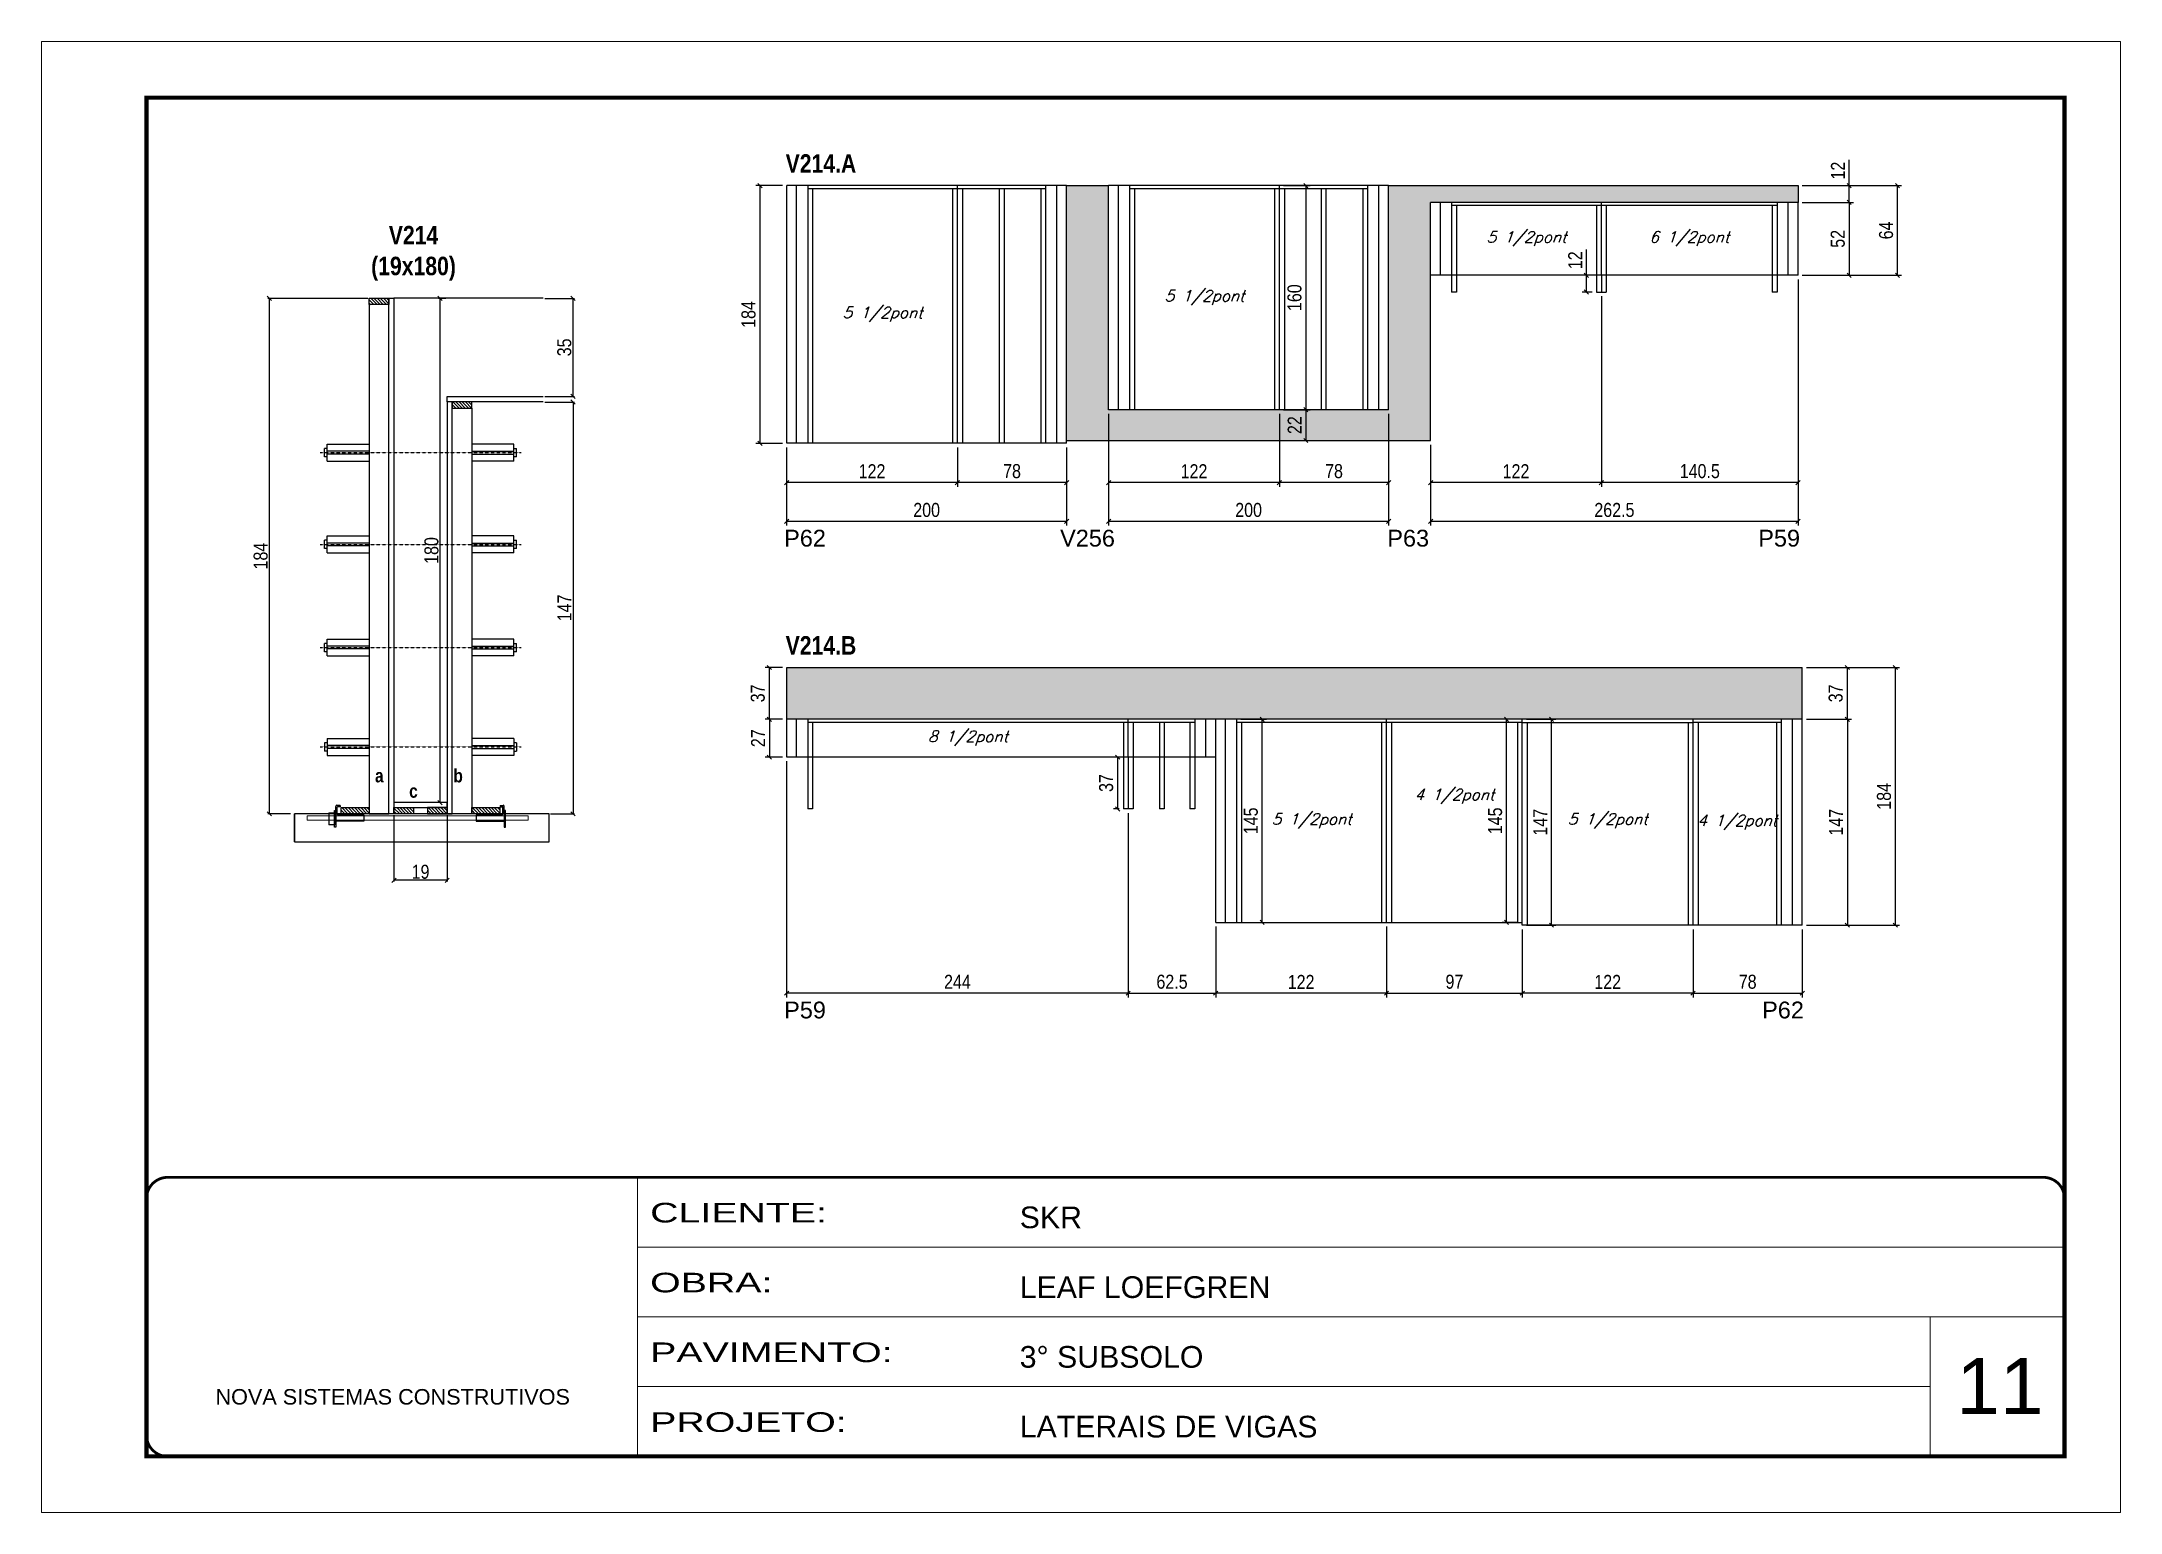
# Model space of a CAD drawing. Extents: x 3309 to 9590, y -2522 to 15424.
# Drawn here: x 6493 to 7978, y 11261 to 12311 of the extents above; entities that cross this region are included whole.
import ezdxf

# ---------------------------------------------------------------- set-up
doc = ezdxf.new("R2010")
doc.units = 0
for name, pattern in [('CONTINUO', [0]), ('DASHED', [0.75, 0.5, -0.25]), ('HIDDEN', [0.375, 0.25, -0.125])]:
    doc.linetypes.add(name, pattern=pattern)
for name, color, linetype in [('5', 5, 'Continuous'), ('barrote', 251, 'Continuous'), ('COTA', 241, 'Continuous'), ('detalhes', 4, 'Continuous'), ('NOMENCLATURA', 7, 'Continuous'), ('Painéis', 200, 'Continuous'), ('presilha', 1, 'Continuous'), ('SARR_2.2x10', 60, 'Continuous'), ('SARR_2.2x7', 40, 'Continuous'), ('SARR_3.5x7', 81, 'Continuous'), ('TENSOR', 3, 'Continuous'), ('texto', 7, 'Continuous')]:
    doc.layers.add(name, color=color, linetype=linetype)
for name, color, linetype, lineweight in [('CARIMBO', 255, 'Continuous', 9), ('CONCRETO', 251, 'Continuous', 25), ('Folhas', 255, 'Continuous', 9), ('SARRAFO DE PRESSAO', 251, 'DASHED', 9), ('SCO-___-LAJ', 2, 'Continuous', 0)]:
    doc.layers.add(name, color=color, linetype=linetype, lineweight=lineweight)
doc.styles.add('ARIAL', font='arial.ttf')
doc.styles.add('COTA TECNICA', font='techl___.ttf', dxfattribs={"height": 10})
doc.styles.add('COTA TECNICA 2X', font='techl___.ttf', dxfattribs={"height": 10})
doc.styles.add('Romans', font='romans.shx')
doc.styles.get("Standard").update_dxf_attribs({"font": 'arial.ttf'})
doc.styles.add('TECNICA', font='techb___.ttf', dxfattribs={"height": 10})
doc.styles.add('Tecnologia', font='')
doc.styles.get('Tecnologia').set_extended_font_data('Forgotten Futurist')
doc.dimstyles.new('PAINEL', dxfattribs={"dimtxt": 10, "dimasz": 3, "dimexe": 3, "dimexo": 3, "dimgap": 3, "dimtad": 1, "dimdec": 1, "dimzin": 12, "dimdsep": 46, "dimtxsty": 'COTA TECNICA', "dimblk1": 'OBLIQUE', "dimblk2": 'OBLIQUE', "dimsah": 1, "dimcen": 0.9, "dimclrd": 4, "dimclre": 4, "dimclrt": 240, "dimadec": 1, "dimazin": 3, "dimtfac": 1, "dimtdec": 1, "dimtmove": 0, "dimatfit": 3, "dimfxl": 1, "dimtolj": 1, "dimtzin": 12, "dimarcsym": 0})
doc.dimstyles.new('SECAO', dxfattribs={"dimscale": 0.333333, "dimtxt": 5, "dimasz": 9, "dimexe": 3, "dimexo": 3, "dimgap": 3, "dimtad": 1, "dimdec": 1, "dimlfac": 0.5, "dimzin": 12, "dimdsep": 46, "dimtxsty": 'COTA TECNICA 2X', "dimblk1": 'OBLIQUE', "dimblk2": 'OBLIQUE', "dimsah": 1, "dimcen": 0.9, "dimclrd": 4, "dimclre": 4, "dimclrt": 240, "dimadec": 1, "dimazin": 3, "dimtfac": 1, "dimtdec": 1, "dimtmove": 0, "dimatfit": 3, "dimfxl": 1, "dimtolj": 1, "dimtzin": 12, "dimarcsym": 0})
pattern_1 = [(135, (39980.0945, -111752.7385), (-1.122532015, -1.122532015), [])]

msp = doc.modelspace()

# ---------------------------------------------------------------- texts
at = {"layer": '5', "linetype": 'Continuous'}
for s, rotation, p in [('P62', 0.00004, (7023.32, 11950.21)), ('V256', 0.00004, (7220.46, 11950.21)), ('P63', 359.99996, (7454.2, 11950.21)), ('P59', 359.99996, (7719.18, 11950.21)), ('P59', 0.00004, (7023.32, 11613.37)), ('P62', 0.00004, (7721.94, 11613.37))]:
    msp.add_text(s, height=12, rotation=rotation, dxfattribs=at).set_placement(p)
at = {"layer": 'CARIMBO', "style": 'ARIAL'}
msp.add_text('11', height=40, dxfattribs=at).set_placement((7860.73, 11330.85))
at = {"layer": 'detalhes', "style": 'TECNICA'}
for s, p in [('b', (6787.06, 11781.86)), ('a', (6731.08, 11781.87)), ('c', (6755.45, 11770.9))]:
    msp.add_text(s, height=9.6, dxfattribs=at).set_placement(p)
at = {"layer": 'NOMENCLATURA', "style": 'TECNICA'}
for s, p in [('V214.A', (7024.4, 12217.11)), ('V214.B', (7024.4, 11873.08))]:
    msp.add_text(s, height=13.2, dxfattribs=at).set_placement(p)
at = {"layer": 'NOMENCLATURA', "insert": (6758.56, 12179.13), "char_height": 13.2, "attachment_point": 2, "style": 'TECNICA'}
msp.add_mtext_dynamic_manual_height_columns('V214\\P(19x180)', width=300.2766, gutter_width=1, heights=[0], dxfattribs=at)
at = {"layer": 'texto', "color": 2, "char_height": 8, "attachment_point": 5, "style": 'Romans'}
for s, insert in [('{\\Q19;\\C256;5 1/2pont}', (7553.62, 12169.92)), ('{\\Q19;\\C256;6 1/2pont}', (7669.87, 12169.92)), ('{\\Q19;\\C256;5 1/2pont}', (7323.62, 12127.92)), ('{\\Q19;\\C256;5 1/2pont}', (7093.62, 12115.92)), ('{\\Q19;\\C256;8 1/2pont}', (7154.62, 11813.39)), ('{\\Q19;\\C256;4 1/2pont}', (7502.12, 11771.83)), ('{\\Q19;\\C256;5 1/2pont}', (7400.12, 11754.39)), ('{\\Q19;\\C256;5 1/2pont}', (7611.62, 11754.39)), ('{\\Q19;\\C256;4 1/2pont}', (7704.12, 11753.39))]:
    msp.add_mtext(s, dxfattribs=dict(at, insert=insert))

# ---------------------------------------------------------------- blocks, each defined once
blk = doc.blocks.new('9999999999')
at = {"color": 30, "linetype": 'CONTINUO'}
for p, q in [((98564.6, 34230.2), (98564.6, 34429.4)), ((98564.6, 34379.6), (99584, 34379.6)), ((98564.6, 34329.8), (99488, 34329.8)), ((99584, 34329.8), (99488, 34329.8)), ((99488, 34329.8), (99488, 34230.2)), ((98564.6, 34280), (99488, 34280))]:
    blk.add_line(p, q, dxfattribs=at)
at = {"color": 30, "linetype": 'CONTINUO', "const_width": 2}
blk.add_lwpolyline([(99584, 34230.2), (99584, 34414.4, 0.414214), (99569, 34429.4), (98229, 34429.4, 0.414214), (98214, 34414.4), (98214, 34245.2, 0.414214), (98229, 34230.2), (99584, 34230.2)], format="xyb", dxfattribs=at)
at = {"layer": 'Folhas'}
blk.add_lwpolyline([(98139, 34190.2), (99624, 34190.2), (99624, 35240.2), (98139, 35240.2)], close=True, dxfattribs=at)
at = {"layer": 'Folhas', "color": 30, "const_width": 3}
blk.add_lwpolyline([(98214, 34230.2), (99584, 34230.2), (99584, 35200.2), (98214, 35200.2)], close=True, dxfattribs=at)
at = {"color": 7, "linetype": 'Continuous', "ltscale": 5, "style": 'ARIAL'}
for s, height, p in [('SKR', 15.48, (98837.7, 34393.1)), ('LEAF LOEFGREN', 15.483, (98837.7, 34343.3)), ('3° SUBSOLO', 15.48, (98837.7, 34293.5)), ('NOVA SISTEMAS CONSTRUTIVOS', 11.059, (98263.2, 34267.2)), ('LATERAIS DE VIGAS', 15.483, (98837.7, 34243.7))]:
    blk.add_text(s, height=height, dxfattribs=at).set_placement(p)
at = {"layer": 'Folhas', "color": 7, "style": 'Tecnologia', "width": 1.5}
for s, p in [('CLIENTE:', (98573.7, 34397.2)), ('OBRA:', (98573.7, 34347.3)), ('PAVIMENTO:', (98573.7, 34297.5)), ('PROJETO:', (98573.7, 34247.7))]:
    blk.add_text(s, height=14, dxfattribs=at).set_placement(p)
blk = doc.blocks.new('_Oblique')
at = {"color": 0, "linetype": 'ByBlock', "lineweight": -2}
blk.add_line((-0.5, -0.5), (0.5, 0.5), dxfattribs=at)
blk = doc.blocks.new('*D297')
at = {"layer": 'COTA', "color": 4, "lineweight": -2, "transparency": 16777216}
for p, q in [((6744.6, 11758.4), (6744.6, 11711)), ((6782.6, 11758.4), (6782.6, 11711)), ((6782.6, 11712), (6744.6, 11712))]:
    blk.add_line(p, q, dxfattribs=at)
at = {"layer": 'Defpoints', "color": 0, "transparency": 16777216}
for p in [(6744.6, 11759.4), (6782.6, 11759.4), (6744.6, 11712)]:
    blk.add_point(p, dxfattribs=at)
at = {"layer": 'COTA', "color": 4, "lineweight": -2, "transparency": 16777216, "xscale": 3, "yscale": 3, "zscale": 3, "rotation": 180}
blk.add_blockref('_Oblique', (6744.6, 11712), dxfattribs=at)
at = {"layer": 'COTA', "color": 4, "lineweight": -2, "transparency": 16777216, "xscale": 3, "yscale": 3, "zscale": 3}
blk.add_blockref('_Oblique', (6782.6, 11712), dxfattribs=at)
at = {"layer": 'COTA', "color": 240, "transparency": 16777216, "insert": (6763.6, 11718), "char_height": 10, "attachment_point": 5, "style": 'COTA TECNICA 2X'}
blk.add_mtext('\\A1;19', dxfattribs=at)
blk = doc.blocks.new('PRESILHA METÁLICA 1')
at = {"layer": 'presilha'}
for p, q in [((0, 13), (6, 13)), ((0, 13), (0, 0)), ((6, 0), (0, 0)), ((6, 15.5), (7.5, 15.5)), ((6, -2.5), (6, 15.5)), ((6, 13), (6, 0)), ((7.5, 10.6), (7.5, 19.9)), ((7.5, 15.5), (7.5, -2.5)), ((37.5, 4.1), (7.5, 4.1)), ((12, 21), (8.6, 21)), ((9, 11.6), (9, 18.9)), ((12, 19.5), (9.6, 19.5)), ((37.5, 11), (9.6, 11)), ((12, 21), (12, 19.5)), ((37.5, 11), (37.5, 4.1)), ((7.5, -2.5), (6, -2.5))]:
    blk.add_line(p, q, dxfattribs=at)
for centre, radius, start, end in [((8.6, 19.9), 1.14, 90, 180), ((9.6, 18.9), 0.57, 90, 180), ((9.6, 11.6), 0.57, 180, 270)]:
    blk.add_arc(centre, radius, start, end, dxfattribs=at)
blk = doc.blocks.new('PRESILHA METÁLICA 2')
at = {"layer": 'presilha'}
for p, q in [((-5.2, 23.5), (-5.2, 22)), ((-5.2, 23.5), (-1.9, 23.5)), ((-0.8, 14.6), (-0.8, 22.4)), ((-30.8, 13.5), (-30.8, 6.6)), ((-30.8, 13.5), (-2.8, 13.5)), ((-30.8, 6.6), (-0.8, 6.6)), ((-5.2, 22), (-2.8, 22)), ((-2.2, 14.1), (-2.2, 21.4)), ((0.8, 18), (-0.8, 18)), ((-0.8, 18), (-0.8, 0)), ((-0.8, 0), (0.8, 0)), ((0.8, 0), (0.8, 18))]:
    blk.add_line(p, q, dxfattribs=at)
for centre, radius, start, end in [((-1.9, 22.4), 1.14, 0, 90), ((-2.8, 21.4), 0.57, 0, 90), ((-2.8, 14.1), 0.57, 270, 0)]:
    blk.add_arc(centre, radius, start, end, dxfattribs=at)
blk = doc.blocks.new('*D298')
at = {"layer": 'COTA', "color": 4, "lineweight": -2, "transparency": 16777216}
for p, q in [((6726, 12127.4), (6654.5, 12127.4)), ((6655.5, 12127.4), (6655.5, 11759.4)), ((6670.7, 11759.4), (6654.5, 11759.4))]:
    blk.add_line(p, q, dxfattribs=at)
at = {"layer": 'Defpoints', "color": 0, "transparency": 16777216}
for p in [(6727, 12127.4), (6655.5, 11759.4), (6671.7, 11759.4)]:
    blk.add_point(p, dxfattribs=at)
at = {"layer": 'COTA', "color": 4, "lineweight": -2, "transparency": 16777216, "xscale": 3, "yscale": 3, "zscale": 3}
for p, rotation in [((6655.5, 12127.4), 90), ((6655.5, 11759.4), 270)]:
    blk.add_blockref('_Oblique', p, dxfattribs=dict(at, rotation=rotation))
at = {"layer": 'COTA', "color": 240, "transparency": 16777216, "insert": (6649.4, 11943.4), "char_height": 10, "attachment_point": 5, "rotation": 90, "style": 'COTA TECNICA 2X'}
blk.add_mtext('\\A1;184', dxfattribs=at)
blk = doc.blocks.new('*D299')
at = {"layer": 'COTA', "color": 4, "lineweight": -2, "transparency": 16777216}
for p, q in [((6852.3, 12053.4), (6873.5, 12053.4)), ((6872.5, 12053.4), (6872.5, 11759.4)), ((6856.4, 11759.4), (6873.5, 11759.4))]:
    blk.add_line(p, q, dxfattribs=at)
at = {"layer": 'Defpoints', "color": 0, "transparency": 16777216}
for p in [(6851.3, 12053.4), (6855.4, 11759.4), (6872.5, 11759.4)]:
    blk.add_point(p, dxfattribs=at)
at = {"layer": 'COTA', "color": 4, "lineweight": -2, "transparency": 16777216, "xscale": 3, "yscale": 3, "zscale": 3}
for p, rotation in [((6872.5, 12053.4), 90), ((6872.5, 11759.4), 270)]:
    blk.add_blockref('_Oblique', p, dxfattribs=dict(at, rotation=rotation))
at = {"layer": 'COTA', "color": 240, "transparency": 16777216, "insert": (6866.4, 11906.4), "char_height": 10, "attachment_point": 5, "rotation": 90, "style": 'COTA TECNICA 2X'}
blk.add_mtext('\\A1;147', dxfattribs=at)
blk = doc.blocks.new('*D300')
at = {"layer": 'COTA', "color": 4, "lineweight": -2, "transparency": 16777216}
for p, q in [((6781.6, 12127.4), (6776.5, 12127.4)), ((6777.5, 11767.4), (6777.5, 12127.4)), ((6781.6, 11767.4), (6776.5, 11767.4))]:
    blk.add_line(p, q, dxfattribs=at)
at = {"layer": 'Defpoints', "color": 0, "transparency": 16777216}
for p in [(6777.5, 12127.4), (6782.6, 12127.4), (6782.6, 11767.4)]:
    blk.add_point(p, dxfattribs=at)
at = {"layer": 'COTA', "color": 4, "lineweight": -2, "transparency": 16777216, "xscale": 3, "yscale": 3, "zscale": 3}
for p, rotation in [((6777.5, 12127.4), 90), ((6777.5, 11767.4), 270)]:
    blk.add_blockref('_Oblique', p, dxfattribs=dict(at, rotation=rotation))
at = {"layer": 'COTA', "color": 240, "transparency": 16777216, "insert": (6771.4, 11947.4), "char_height": 10, "attachment_point": 5, "rotation": 90, "style": 'COTA TECNICA 2X'}
blk.add_mtext('\\A1;180', dxfattribs=at)
blk = doc.blocks.new('*D301')
at = {"layer": 'COTA', "color": 4, "lineweight": -2, "transparency": 16777216}
for p, q in [((6852.3, 12127.4), (6873.5, 12127.4)), ((6872.5, 12057.4), (6872.5, 12127.4)), ((6852.3, 12057.4), (6873.5, 12057.4))]:
    blk.add_line(p, q, dxfattribs=at)
at = {"layer": 'Defpoints', "color": 0, "transparency": 16777216}
for p in [(6851.3, 12127.4), (6872.5, 12127.4), (6851.3, 12057.4)]:
    blk.add_point(p, dxfattribs=at)
at = {"layer": 'COTA', "color": 4, "lineweight": -2, "transparency": 16777216, "xscale": 3, "yscale": 3, "zscale": 3}
for p, rotation in [((6872.5, 12127.4), 90), ((6872.5, 12057.4), 270)]:
    blk.add_blockref('_Oblique', p, dxfattribs=dict(at, rotation=rotation))
at = {"layer": 'COTA', "color": 240, "transparency": 16777216, "insert": (6866.3, 12092.4), "char_height": 10, "attachment_point": 5, "rotation": 90, "style": 'COTA TECNICA 2X'}
blk.add_mtext('\\A1;35', dxfattribs=at)
blk = doc.blocks.new('*D302')
at = {"layer": 'COTA', "color": 4, "linetype": 'ByBlock', "lineweight": -2, "transparency": 16777216}
for p, q in [((7147.1, 12020.9), (7147.1, 11992.9)), ((7225.1, 12020.9), (7225.1, 11992.9)), ((7225.1, 11995.9), (7147.1, 11995.9))]:
    blk.add_line(p, q, dxfattribs=at)
at = {"layer": 'Defpoints', "color": 0, "linetype": 'ByBlock', "transparency": 16777216}
for p in [(7147.1, 12023.9), (7225.1, 12023.9), (7147.1, 11995.9)]:
    blk.add_point(p, dxfattribs=at)
at = {"layer": 'COTA', "color": 4, "linetype": 'ByBlock', "lineweight": -2, "transparency": 16777216, "xscale": 3, "yscale": 3, "zscale": 3, "rotation": 180}
blk.add_blockref('_Oblique', (7147.1, 11995.9), dxfattribs=at)
at = {"layer": 'COTA', "color": 4, "linetype": 'ByBlock', "lineweight": -2, "transparency": 16777216, "xscale": 3, "yscale": 3, "zscale": 3}
blk.add_blockref('_Oblique', (7225.1, 11995.9), dxfattribs=at)
at = {"layer": 'COTA', "color": 240, "linetype": 'ByBlock', "transparency": 16777216, "insert": (7186.1, 12004), "char_height": 10, "attachment_point": 5, "style": 'COTA TECNICA'}
blk.add_mtext('\\A1;78', dxfattribs=at)
blk = doc.blocks.new('*D303')
at = {"layer": 'COTA', "color": 4, "linetype": 'ByBlock', "lineweight": -2, "transparency": 16777216}
for p, q in [((7025.1, 12020.9), (7025.1, 11992.9)), ((7147.1, 12020.9), (7147.1, 11992.9)), ((7147.1, 11995.9), (7025.1, 11995.9))]:
    blk.add_line(p, q, dxfattribs=at)
at = {"layer": 'Defpoints', "color": 0, "linetype": 'ByBlock', "transparency": 16777216}
for p in [(7025.1, 12023.9), (7147.1, 12023.9), (7025.1, 11995.9)]:
    blk.add_point(p, dxfattribs=at)
at = {"layer": 'COTA', "color": 4, "linetype": 'ByBlock', "lineweight": -2, "transparency": 16777216, "xscale": 3, "yscale": 3, "zscale": 3, "rotation": 180}
blk.add_blockref('_Oblique', (7025.1, 11995.9), dxfattribs=at)
at = {"layer": 'COTA', "color": 4, "linetype": 'ByBlock', "lineweight": -2, "transparency": 16777216, "xscale": 3, "yscale": 3, "zscale": 3}
blk.add_blockref('_Oblique', (7147.1, 11995.9), dxfattribs=at)
at = {"layer": 'COTA', "color": 240, "linetype": 'ByBlock', "transparency": 16777216, "insert": (7086.1, 12004), "char_height": 10, "attachment_point": 5, "style": 'COTA TECNICA'}
blk.add_mtext('\\A1;122', dxfattribs=at)
blk = doc.blocks.new('*D304')
at = {"layer": 'COTA', "color": 4, "linetype": 'ByBlock', "lineweight": -2, "transparency": 16777216}
for p, q in [((7025.1, 12020.9), (7025.1, 11965.2)), ((7225.1, 12020.9), (7225.1, 11965.2)), ((7225.1, 11968.2), (7025.1, 11968.2))]:
    blk.add_line(p, q, dxfattribs=at)
at = {"layer": 'Defpoints', "color": 0, "linetype": 'ByBlock', "transparency": 16777216}
for p in [(7025.1, 12023.9), (7225.1, 12023.9), (7025.1, 11968.2)]:
    blk.add_point(p, dxfattribs=at)
at = {"layer": 'COTA', "color": 4, "linetype": 'ByBlock', "lineweight": -2, "transparency": 16777216, "xscale": 3, "yscale": 3, "zscale": 3, "rotation": 180}
blk.add_blockref('_Oblique', (7025.1, 11968.2), dxfattribs=at)
at = {"layer": 'COTA', "color": 4, "linetype": 'ByBlock', "lineweight": -2, "transparency": 16777216, "xscale": 3, "yscale": 3, "zscale": 3}
blk.add_blockref('_Oblique', (7225.1, 11968.2), dxfattribs=at)
at = {"layer": 'COTA', "color": 240, "linetype": 'ByBlock', "transparency": 16777216, "insert": (7125.1, 11976.3), "char_height": 10, "attachment_point": 5, "style": 'COTA TECNICA'}
blk.add_mtext('\\A1;200', dxfattribs=at)
blk = doc.blocks.new('*D305')
at = {"layer": 'COTA', "color": 4, "lineweight": -2, "transparency": 16777216}
for p, q in [((7022.1, 12207.9), (7003, 12207.9)), ((7006, 12207.9), (7006, 12023.9)), ((7022.1, 12023.9), (7003, 12023.9))]:
    blk.add_line(p, q, dxfattribs=at)
at = {"layer": 'Defpoints', "color": 0, "transparency": 16777216}
for p in [(7025.1, 12207.9), (7006, 12023.9), (7025.1, 12023.9)]:
    blk.add_point(p, dxfattribs=at)
at = {"layer": 'COTA', "color": 4, "lineweight": -2, "transparency": 16777216, "xscale": 3, "yscale": 3, "zscale": 3}
for p, rotation in [((7006, 12207.9), 90), ((7006, 12023.9), 270)]:
    blk.add_blockref('_Oblique', p, dxfattribs=dict(at, rotation=rotation))
at = {"layer": 'COTA', "color": 240, "transparency": 16777216, "insert": (6997.9, 12115.9), "char_height": 10, "attachment_point": 5, "rotation": 90, "style": 'COTA TECNICA'}
blk.add_mtext('\\A1;184', dxfattribs=at)
blk = doc.blocks.new('*D306')
at = {"layer": 'COTA', "color": 4, "linetype": 'ByBlock', "lineweight": -2, "transparency": 16777216}
for p, q in [((7377.1, 12044.9), (7377.1, 11992.9)), ((7455.1, 12044.9), (7455.1, 11992.9)), ((7455.1, 11995.9), (7377.1, 11995.9))]:
    blk.add_line(p, q, dxfattribs=at)
at = {"layer": 'Defpoints', "color": 0, "linetype": 'ByBlock', "transparency": 16777216}
for p in [(7377.1, 12047.9), (7455.1, 12047.9), (7377.1, 11995.9)]:
    blk.add_point(p, dxfattribs=at)
at = {"layer": 'COTA', "color": 4, "linetype": 'ByBlock', "lineweight": -2, "transparency": 16777216, "xscale": 3, "yscale": 3, "zscale": 3, "rotation": 180}
blk.add_blockref('_Oblique', (7377.1, 11995.9), dxfattribs=at)
at = {"layer": 'COTA', "color": 4, "linetype": 'ByBlock', "lineweight": -2, "transparency": 16777216, "xscale": 3, "yscale": 3, "zscale": 3}
blk.add_blockref('_Oblique', (7455.1, 11995.9), dxfattribs=at)
at = {"layer": 'COTA', "color": 240, "linetype": 'ByBlock', "transparency": 16777216, "insert": (7416.1, 12004), "char_height": 10, "attachment_point": 5, "style": 'COTA TECNICA'}
blk.add_mtext('\\A1;78', dxfattribs=at)
blk = doc.blocks.new('*D307')
at = {"layer": 'COTA', "color": 4, "linetype": 'ByBlock', "lineweight": -2, "transparency": 16777216}
for p, q in [((7255.1, 12044.9), (7255.1, 11992.9)), ((7377.1, 12044.9), (7377.1, 11992.9)), ((7377.1, 11995.9), (7255.1, 11995.9))]:
    blk.add_line(p, q, dxfattribs=at)
at = {"layer": 'Defpoints', "color": 0, "linetype": 'ByBlock', "transparency": 16777216}
for p in [(7255.1, 12047.9), (7377.1, 12047.9), (7255.1, 11995.9)]:
    blk.add_point(p, dxfattribs=at)
at = {"layer": 'COTA', "color": 4, "linetype": 'ByBlock', "lineweight": -2, "transparency": 16777216, "xscale": 3, "yscale": 3, "zscale": 3, "rotation": 180}
blk.add_blockref('_Oblique', (7255.1, 11995.9), dxfattribs=at)
at = {"layer": 'COTA', "color": 4, "linetype": 'ByBlock', "lineweight": -2, "transparency": 16777216, "xscale": 3, "yscale": 3, "zscale": 3}
blk.add_blockref('_Oblique', (7377.1, 11995.9), dxfattribs=at)
at = {"layer": 'COTA', "color": 240, "linetype": 'ByBlock', "transparency": 16777216, "insert": (7316.1, 12004), "char_height": 10, "attachment_point": 5, "style": 'COTA TECNICA'}
blk.add_mtext('\\A1;122', dxfattribs=at)
blk = doc.blocks.new('*D308')
at = {"layer": 'COTA', "color": 4, "linetype": 'ByBlock', "lineweight": -2, "transparency": 16777216}
for p, q in [((7255.1, 12044.9), (7255.1, 11965.2)), ((7455.1, 12044.9), (7455.1, 11965.2)), ((7455.1, 11968.2), (7255.1, 11968.2))]:
    blk.add_line(p, q, dxfattribs=at)
at = {"layer": 'Defpoints', "color": 0, "linetype": 'ByBlock', "transparency": 16777216}
for p in [(7255.1, 12047.9), (7455.1, 12047.9), (7255.1, 11968.2)]:
    blk.add_point(p, dxfattribs=at)
at = {"layer": 'COTA', "color": 4, "linetype": 'ByBlock', "lineweight": -2, "transparency": 16777216, "xscale": 3, "yscale": 3, "zscale": 3, "rotation": 180}
blk.add_blockref('_Oblique', (7255.1, 11968.2), dxfattribs=at)
at = {"layer": 'COTA', "color": 4, "linetype": 'ByBlock', "lineweight": -2, "transparency": 16777216, "xscale": 3, "yscale": 3, "zscale": 3}
blk.add_blockref('_Oblique', (7455.1, 11968.2), dxfattribs=at)
at = {"layer": 'COTA', "color": 240, "linetype": 'ByBlock', "transparency": 16777216, "insert": (7355.1, 11976.3), "char_height": 10, "attachment_point": 5, "style": 'COTA TECNICA'}
blk.add_mtext('\\A1;200', dxfattribs=at)
blk = doc.blocks.new('*D309')
at = {"layer": 'COTA', "color": 4, "linetype": 'ByBlock', "lineweight": -2, "transparency": 16777216}
for p, q in [((7747.6, 12140.9), (7747.6, 11992.9)), ((7607.1, 12128.9), (7607.1, 11992.9)), ((7747.6, 11995.9), (7607.1, 11995.9))]:
    blk.add_line(p, q, dxfattribs=at)
at = {"layer": 'Defpoints', "color": 0, "linetype": 'ByBlock', "transparency": 16777216}
for p in [(7747.6, 12143.9), (7607.1, 12131.9), (7607.1, 11995.9)]:
    blk.add_point(p, dxfattribs=at)
at = {"layer": 'COTA', "color": 4, "linetype": 'ByBlock', "lineweight": -2, "transparency": 16777216, "xscale": 3, "yscale": 3, "zscale": 3, "rotation": 180}
blk.add_blockref('_Oblique', (7607.1, 11995.9), dxfattribs=at)
at = {"layer": 'COTA', "color": 4, "linetype": 'ByBlock', "lineweight": -2, "transparency": 16777216, "xscale": 3, "yscale": 3, "zscale": 3}
blk.add_blockref('_Oblique', (7747.6, 11995.9), dxfattribs=at)
at = {"layer": 'COTA', "color": 240, "linetype": 'ByBlock', "transparency": 16777216, "insert": (7677.4, 12004), "char_height": 10, "attachment_point": 5, "style": 'COTA TECNICA'}
blk.add_mtext('\\A1;140.5', dxfattribs=at)
blk = doc.blocks.new('*D310')
at = {"layer": 'COTA', "color": 4, "linetype": 'ByBlock', "lineweight": -2, "transparency": 16777216}
for p, q in [((7607.1, 12128.9), (7607.1, 11992.9)), ((7485.1, 12022.9), (7485.1, 11992.9)), ((7607.1, 11995.9), (7485.1, 11995.9))]:
    blk.add_line(p, q, dxfattribs=at)
at = {"layer": 'Defpoints', "color": 0, "linetype": 'ByBlock', "transparency": 16777216}
for p in [(7607.1, 12131.9), (7485.1, 12025.9), (7485.1, 11995.9)]:
    blk.add_point(p, dxfattribs=at)
at = {"layer": 'COTA', "color": 4, "linetype": 'ByBlock', "lineweight": -2, "transparency": 16777216, "xscale": 3, "yscale": 3, "zscale": 3, "rotation": 180}
blk.add_blockref('_Oblique', (7485.1, 11995.9), dxfattribs=at)
at = {"layer": 'COTA', "color": 4, "linetype": 'ByBlock', "lineweight": -2, "transparency": 16777216, "xscale": 3, "yscale": 3, "zscale": 3}
blk.add_blockref('_Oblique', (7607.1, 11995.9), dxfattribs=at)
at = {"layer": 'COTA', "color": 240, "linetype": 'ByBlock', "transparency": 16777216, "insert": (7546.1, 12004), "char_height": 10, "attachment_point": 5, "style": 'COTA TECNICA'}
blk.add_mtext('\\A1;122', dxfattribs=at)
blk = doc.blocks.new('*D311')
at = {"layer": 'COTA', "color": 4, "linetype": 'ByBlock', "lineweight": -2, "transparency": 16777216}
for p, q in [((7747.6, 12140.9), (7747.6, 11965.2)), ((7485.1, 12022.9), (7485.1, 11965.2)), ((7747.6, 11968.2), (7485.1, 11968.2))]:
    blk.add_line(p, q, dxfattribs=at)
at = {"layer": 'Defpoints', "color": 0, "linetype": 'ByBlock', "transparency": 16777216}
for p in [(7747.6, 12143.9), (7485.1, 12025.9), (7485.1, 11968.2)]:
    blk.add_point(p, dxfattribs=at)
at = {"layer": 'COTA', "color": 4, "linetype": 'ByBlock', "lineweight": -2, "transparency": 16777216, "xscale": 3, "yscale": 3, "zscale": 3, "rotation": 180}
blk.add_blockref('_Oblique', (7485.1, 11968.2), dxfattribs=at)
at = {"layer": 'COTA', "color": 4, "linetype": 'ByBlock', "lineweight": -2, "transparency": 16777216, "xscale": 3, "yscale": 3, "zscale": 3}
blk.add_blockref('_Oblique', (7747.6, 11968.2), dxfattribs=at)
at = {"layer": 'COTA', "color": 240, "linetype": 'ByBlock', "transparency": 16777216, "insert": (7616.4, 11976.3), "char_height": 10, "attachment_point": 5, "style": 'COTA TECNICA'}
blk.add_mtext('\\A1;262.5', dxfattribs=at)
blk = doc.blocks.new('*D312')
at = {"layer": 'COTA', "color": 4, "lineweight": -2, "transparency": 16777216}
for p, q in [((7750.6, 12195.9), (7787.1, 12195.9)), ((7784.1, 12195.9), (7784.1, 12143.9)), ((7750.6, 12143.9), (7787.1, 12143.9))]:
    blk.add_line(p, q, dxfattribs=at)
at = {"layer": 'Defpoints', "color": 0, "transparency": 16777216}
for p in [(7747.6, 12195.9), (7747.6, 12143.9), (7784.1, 12143.9)]:
    blk.add_point(p, dxfattribs=at)
at = {"layer": 'COTA', "color": 4, "lineweight": -2, "transparency": 16777216, "xscale": 3, "yscale": 3, "zscale": 3}
for p, rotation in [((7784.1, 12195.9), 90), ((7784.1, 12143.9), 270)]:
    blk.add_blockref('_Oblique', p, dxfattribs=dict(at, rotation=rotation))
at = {"layer": 'COTA', "color": 240, "transparency": 16777216, "insert": (7776, 12169.9), "char_height": 10, "attachment_point": 5, "rotation": 90, "style": 'COTA TECNICA'}
blk.add_mtext('\\A1;52', dxfattribs=at)
blk = doc.blocks.new('*D313')
at = {"layer": 'COTA', "color": 4, "lineweight": -2, "transparency": 16777216}
for p, q in [((7784.1, 12207.9), (7784.1, 12226.2)), ((7750.6, 12207.9), (7787.1, 12207.9)), ((7784.1, 12195.9), (7784.1, 12207.9)), ((7750.6, 12195.9), (7787.1, 12195.9))]:
    blk.add_line(p, q, dxfattribs=at)
at = {"layer": 'Defpoints', "color": 0, "transparency": 16777216}
for p in [(7747.6, 12207.9), (7784.1, 12207.9), (7747.6, 12195.9)]:
    blk.add_point(p, dxfattribs=at)
at = {"layer": 'COTA', "color": 4, "lineweight": -2, "transparency": 16777216, "xscale": 3, "yscale": 3, "zscale": 3}
for p, rotation in [((7784.1, 12207.9), 90), ((7784.1, 12195.9), 270)]:
    blk.add_blockref('_Oblique', p, dxfattribs=dict(at, rotation=rotation))
at = {"layer": 'COTA', "color": 240, "transparency": 16777216, "insert": (7776.1, 12218.6), "char_height": 10, "attachment_point": 5, "rotation": 90, "style": 'COTA TECNICA'}
blk.add_mtext('\\A1;12', dxfattribs=at)
blk = doc.blocks.new('*D314')
at = {"layer": 'COTA', "color": 4, "lineweight": -2, "transparency": 16777216}
for p, q in [((7750.6, 12207.9), (7821.6, 12207.9)), ((7818.6, 12143.9), (7818.6, 12207.9)), ((7750.6, 12143.9), (7821.6, 12143.9))]:
    blk.add_line(p, q, dxfattribs=at)
at = {"layer": 'Defpoints', "color": 0, "transparency": 16777216}
for p in [(7747.6, 12207.9), (7818.6, 12207.9), (7747.6, 12143.9)]:
    blk.add_point(p, dxfattribs=at)
at = {"layer": 'COTA', "color": 4, "lineweight": -2, "transparency": 16777216, "xscale": 3, "yscale": 3, "zscale": 3}
for p, rotation in [((7818.6, 12207.9), 90), ((7818.6, 12143.9), 270)]:
    blk.add_blockref('_Oblique', p, dxfattribs=dict(at, rotation=rotation))
at = {"layer": 'COTA', "color": 240, "transparency": 16777216, "insert": (7810.5, 12175.9), "char_height": 10, "attachment_point": 5, "rotation": 90, "style": 'COTA TECNICA'}
blk.add_mtext('\\A1;64', dxfattribs=at)
blk = doc.blocks.new('*D315')
at = {"layer": 'COTA', "color": 4, "lineweight": -2, "transparency": 16777216}
for p, q in [((7380.1, 12207.9), (7399, 12207.9)), ((7396, 12207.9), (7396, 12047.9)), ((7380.1, 12047.9), (7399, 12047.9))]:
    blk.add_line(p, q, dxfattribs=at)
at = {"layer": 'Defpoints', "color": 0, "transparency": 16777216}
for p in [(7377.1, 12207.9), (7377.1, 12047.9), (7396, 12047.9)]:
    blk.add_point(p, dxfattribs=at)
at = {"layer": 'COTA', "color": 4, "lineweight": -2, "transparency": 16777216, "xscale": 3, "yscale": 3, "zscale": 3}
for p, rotation in [((7396, 12207.9), 90), ((7396, 12047.9), 270)]:
    blk.add_blockref('_Oblique', p, dxfattribs=dict(at, rotation=rotation))
at = {"layer": 'COTA', "color": 240, "transparency": 16777216, "insert": (7387.9, 12127.9), "char_height": 10, "attachment_point": 5, "rotation": 90, "style": 'COTA TECNICA'}
blk.add_mtext('\\A1;160', dxfattribs=at)
blk = doc.blocks.new('*D316')
at = {"layer": 'COTA', "color": 4, "linetype": 'ByBlock', "lineweight": -2, "transparency": 16777216}
for p, q in [((7025.1, 11796.9), (7025.1, 11628.4)), ((7269.1, 11759.9), (7269.1, 11628.4)), ((7269.1, 11631.4), (7025.1, 11631.4))]:
    blk.add_line(p, q, dxfattribs=at)
at = {"layer": 'Defpoints', "color": 0, "linetype": 'ByBlock', "transparency": 16777216}
for p in [(7025.1, 11799.9), (7269.1, 11762.9), (7025.1, 11631.4)]:
    blk.add_point(p, dxfattribs=at)
at = {"layer": 'COTA', "color": 4, "linetype": 'ByBlock', "lineweight": -2, "transparency": 16777216, "xscale": 3, "yscale": 3, "zscale": 3, "rotation": 180}
blk.add_blockref('_Oblique', (7025.1, 11631.4), dxfattribs=at)
at = {"layer": 'COTA', "color": 4, "linetype": 'ByBlock', "lineweight": -2, "transparency": 16777216, "xscale": 3, "yscale": 3, "zscale": 3}
blk.add_blockref('_Oblique', (7269.1, 11631.4), dxfattribs=at)
at = {"layer": 'COTA', "color": 240, "linetype": 'ByBlock', "transparency": 16777216, "insert": (7147.1, 11639.5), "char_height": 10, "attachment_point": 5, "style": 'COTA TECNICA'}
blk.add_mtext('\\A1;244', dxfattribs=at)
blk = doc.blocks.new('*D318')
at = {"layer": 'COTA', "color": 4, "lineweight": -2, "transparency": 16777216}
for p, q in [((7262.6, 11799.9), (7258.6, 11799.9)), ((7261.6, 11762.9), (7261.6, 11799.9)), ((7262.6, 11762.9), (7258.6, 11762.9))]:
    blk.add_line(p, q, dxfattribs=at)
at = {"layer": 'Defpoints', "color": 0, "transparency": 16777216}
for p in [(7261.6, 11799.9), (7265.6, 11799.9), (7265.6, 11762.9)]:
    blk.add_point(p, dxfattribs=at)
at = {"layer": 'COTA', "color": 4, "lineweight": -2, "transparency": 16777216, "xscale": 3, "yscale": 3, "zscale": 3}
for p, rotation in [((7261.6, 11799.9), 90), ((7261.6, 11762.9), 270)]:
    blk.add_blockref('_Oblique', p, dxfattribs=dict(at, rotation=rotation))
at = {"layer": 'COTA', "color": 240, "transparency": 16777216, "insert": (7253.4, 11781.4), "char_height": 10, "attachment_point": 5, "rotation": 90, "style": 'COTA TECNICA'}
blk.add_mtext('\\A1;37', dxfattribs=at)
blk = doc.blocks.new('*D317')
at = {"layer": 'COTA', "color": 4, "lineweight": -2, "transparency": 16777216}
for p, q in [((7269.1, 11759.9), (7269.1, 11628.4)), ((7331.6, 11678.9), (7331.6, 11628.4)), ((7269.1, 11631.4), (7331.6, 11631.4))]:
    blk.add_line(p, q, dxfattribs=at)
at = {"layer": 'Defpoints', "color": 0, "transparency": 16777216}
for p in [(7269.1, 11762.9), (7331.6, 11681.9), (7331.6, 11631.4)]:
    blk.add_point(p, dxfattribs=at)
at = {"layer": 'COTA', "color": 4, "lineweight": -2, "transparency": 16777216, "xscale": 3, "yscale": 3, "zscale": 3, "rotation": 180}
blk.add_blockref('_Oblique', (7269.1, 11631.4), dxfattribs=at)
at = {"layer": 'COTA', "color": 4, "lineweight": -2, "transparency": 16777216, "xscale": 3, "yscale": 3, "zscale": 3}
blk.add_blockref('_Oblique', (7331.6, 11631.4), dxfattribs=at)
at = {"layer": 'COTA', "color": 240, "transparency": 16777216, "insert": (7300.4, 11639.5), "char_height": 10, "attachment_point": 5, "style": 'COTA TECNICA'}
blk.add_mtext('\\A1;62.5', dxfattribs=at)
blk = doc.blocks.new('*D319')
at = {"layer": 'COTA', "color": 4, "lineweight": -2, "transparency": 16777216}
for p, q in [((7022.1, 11826.9), (7009.8, 11826.9)), ((7012.8, 11826.9), (7012.8, 11799.9)), ((7022.1, 11799.9), (7009.8, 11799.9))]:
    blk.add_line(p, q, dxfattribs=at)
at = {"layer": 'Defpoints', "color": 0, "transparency": 16777216}
for p in [(7025.1, 11826.9), (7012.8, 11799.9), (7025.1, 11799.9)]:
    blk.add_point(p, dxfattribs=at)
at = {"layer": 'COTA', "color": 4, "lineweight": -2, "transparency": 16777216, "xscale": 3, "yscale": 3, "zscale": 3}
for p, rotation in [((7012.8, 11826.9), 90), ((7012.8, 11799.9), 270)]:
    blk.add_blockref('_Oblique', p, dxfattribs=dict(at, rotation=rotation))
at = {"layer": 'COTA', "color": 240, "transparency": 16777216, "insert": (7004.7, 11813.4), "char_height": 10, "attachment_point": 5, "rotation": 90, "style": 'COTA TECNICA'}
blk.add_mtext('\\A1;27', dxfattribs=at)
blk = doc.blocks.new('*D320')
at = {"layer": 'COTA', "color": 4, "lineweight": -2, "transparency": 16777216}
for p, q in [((7022.1, 11863.9), (7009.8, 11863.9)), ((7012.8, 11826.9), (7012.8, 11863.9)), ((7022.1, 11826.9), (7009.8, 11826.9))]:
    blk.add_line(p, q, dxfattribs=at)
at = {"layer": 'Defpoints', "color": 0, "transparency": 16777216}
for p in [(7012.8, 11863.9), (7025.1, 11863.9), (7025.1, 11826.9)]:
    blk.add_point(p, dxfattribs=at)
at = {"layer": 'COTA', "color": 4, "lineweight": -2, "transparency": 16777216, "xscale": 3, "yscale": 3, "zscale": 3}
for p, rotation in [((7012.8, 11863.9), 90), ((7012.8, 11826.9), 270)]:
    blk.add_blockref('_Oblique', p, dxfattribs=dict(at, rotation=rotation))
at = {"layer": 'COTA', "color": 240, "transparency": 16777216, "insert": (7004.5, 11845.4), "char_height": 10, "attachment_point": 5, "rotation": 90, "style": 'COTA TECNICA'}
blk.add_mtext('\\A1;37', dxfattribs=at)
blk = doc.blocks.new('*D321')
at = {"layer": 'COTA', "color": 4, "lineweight": -2, "transparency": 16777216}
for p, q in [((7331.6, 11678.9), (7331.6, 11628.4)), ((7453.6, 11678.9), (7453.6, 11628.4)), ((7453.6, 11631.4), (7331.6, 11631.4))]:
    blk.add_line(p, q, dxfattribs=at)
at = {"layer": 'Defpoints', "color": 0, "transparency": 16777216}
for p in [(7331.6, 11681.9), (7453.6, 11681.9), (7331.6, 11631.4)]:
    blk.add_point(p, dxfattribs=at)
at = {"layer": 'COTA', "color": 4, "lineweight": -2, "transparency": 16777216, "xscale": 3, "yscale": 3, "zscale": 3, "rotation": 180}
blk.add_blockref('_Oblique', (7331.6, 11631.4), dxfattribs=at)
at = {"layer": 'COTA', "color": 4, "lineweight": -2, "transparency": 16777216, "xscale": 3, "yscale": 3, "zscale": 3}
blk.add_blockref('_Oblique', (7453.6, 11631.4), dxfattribs=at)
at = {"layer": 'COTA', "color": 240, "transparency": 16777216, "insert": (7392.6, 11639.4), "char_height": 10, "attachment_point": 5, "style": 'COTA TECNICA'}
blk.add_mtext('\\A1;122', dxfattribs=at)
blk = doc.blocks.new('*D322')
at = {"layer": 'COTA', "color": 4, "lineweight": -2, "transparency": 16777216}
for p, q in [((7550.6, 11676.9), (7550.6, 11628.4)), ((7672.6, 11676.9), (7672.6, 11628.4)), ((7672.6, 11631.4), (7550.6, 11631.4))]:
    blk.add_line(p, q, dxfattribs=at)
at = {"layer": 'Defpoints', "color": 0, "transparency": 16777216}
for p in [(7550.6, 11679.9), (7672.6, 11679.9), (7550.6, 11631.4)]:
    blk.add_point(p, dxfattribs=at)
at = {"layer": 'COTA', "color": 4, "lineweight": -2, "transparency": 16777216, "xscale": 3, "yscale": 3, "zscale": 3, "rotation": 180}
blk.add_blockref('_Oblique', (7550.6, 11631.4), dxfattribs=at)
at = {"layer": 'COTA', "color": 4, "lineweight": -2, "transparency": 16777216, "xscale": 3, "yscale": 3, "zscale": 3}
blk.add_blockref('_Oblique', (7672.6, 11631.4), dxfattribs=at)
at = {"layer": 'COTA', "color": 240, "transparency": 16777216, "insert": (7611.6, 11639.4), "char_height": 10, "attachment_point": 5, "style": 'COTA TECNICA'}
blk.add_mtext('\\A1;122', dxfattribs=at)
blk = doc.blocks.new('*D323')
at = {"layer": 'COTA', "color": 4, "lineweight": -2, "transparency": 16777216}
for p, q in [((7753.6, 11826.9), (7785.8, 11826.9)), ((7782.8, 11826.9), (7782.8, 11679.9)), ((7753.6, 11679.9), (7785.8, 11679.9))]:
    blk.add_line(p, q, dxfattribs=at)
at = {"layer": 'Defpoints', "color": 0, "transparency": 16777216}
for p in [(7750.6, 11826.9), (7750.6, 11679.9), (7782.8, 11679.9)]:
    blk.add_point(p, dxfattribs=at)
at = {"layer": 'COTA', "color": 4, "lineweight": -2, "transparency": 16777216, "xscale": 3, "yscale": 3, "zscale": 3}
for p, rotation in [((7782.8, 11826.9), 90), ((7782.8, 11679.9), 270)]:
    blk.add_blockref('_Oblique', p, dxfattribs=dict(at, rotation=rotation))
at = {"layer": 'COTA', "color": 240, "transparency": 16777216, "insert": (7774.7, 11753.4), "char_height": 10, "attachment_point": 5, "rotation": 90, "style": 'COTA TECNICA'}
blk.add_mtext('\\A1;147', dxfattribs=at)
blk = doc.blocks.new('*D324')
at = {"layer": 'COTA', "color": 4, "lineweight": -2, "transparency": 16777216}
for p, q in [((7753.6, 11863.9), (7785.8, 11863.9)), ((7782.8, 11826.9), (7782.8, 11863.9)), ((7753.6, 11826.9), (7785.8, 11826.9))]:
    blk.add_line(p, q, dxfattribs=at)
at = {"layer": 'Defpoints', "color": 0, "transparency": 16777216}
for p in [(7750.6, 11863.9), (7782.8, 11863.9), (7750.6, 11826.9)]:
    blk.add_point(p, dxfattribs=at)
at = {"layer": 'COTA', "color": 4, "lineweight": -2, "transparency": 16777216, "xscale": 3, "yscale": 3, "zscale": 3}
for p, rotation in [((7782.8, 11863.9), 90), ((7782.8, 11826.9), 270)]:
    blk.add_blockref('_Oblique', p, dxfattribs=dict(at, rotation=rotation))
at = {"layer": 'COTA', "color": 240, "transparency": 16777216, "insert": (7774.5, 11845.4), "char_height": 10, "attachment_point": 5, "rotation": 90, "style": 'COTA TECNICA'}
blk.add_mtext('\\A1;37', dxfattribs=at)
blk = doc.blocks.new('*D325')
at = {"layer": 'COTA', "color": 4, "lineweight": -2, "transparency": 16777216}
for p, q in [((7753.6, 11863.9), (7820.1, 11863.9)), ((7817.1, 11679.9), (7817.1, 11863.9)), ((7753.6, 11679.9), (7820.1, 11679.9))]:
    blk.add_line(p, q, dxfattribs=at)
at = {"layer": 'Defpoints', "color": 0, "transparency": 16777216}
for p in [(7750.6, 11863.9), (7817.1, 11863.9), (7750.6, 11679.9)]:
    blk.add_point(p, dxfattribs=at)
at = {"layer": 'COTA', "color": 4, "lineweight": -2, "transparency": 16777216, "xscale": 3, "yscale": 3, "zscale": 3}
for p, rotation in [((7817.1, 11863.9), 90), ((7817.1, 11679.9), 270)]:
    blk.add_blockref('_Oblique', p, dxfattribs=dict(at, rotation=rotation))
at = {"layer": 'COTA', "color": 240, "transparency": 16777216, "insert": (7809, 11771.9), "char_height": 10, "attachment_point": 5, "rotation": 90, "style": 'COTA TECNICA'}
blk.add_mtext('\\A1;184', dxfattribs=at)
blk = doc.blocks.new('*D326')
at = {"layer": 'COTA', "color": 4, "lineweight": -2, "transparency": 16777216}
for p, q in [((7453.6, 11678.9), (7453.6, 11628.4)), ((7550.6, 11676.9), (7550.6, 11628.4)), ((7453.6, 11631.4), (7550.6, 11631.4))]:
    blk.add_line(p, q, dxfattribs=at)
at = {"layer": 'Defpoints', "color": 0, "transparency": 16777216}
for p in [(7453.6, 11681.9), (7550.6, 11679.9), (7550.6, 11631.4)]:
    blk.add_point(p, dxfattribs=at)
at = {"layer": 'COTA', "color": 4, "lineweight": -2, "transparency": 16777216, "xscale": 3, "yscale": 3, "zscale": 3, "rotation": 180}
blk.add_blockref('_Oblique', (7453.6, 11631.4), dxfattribs=at)
at = {"layer": 'COTA', "color": 4, "lineweight": -2, "transparency": 16777216, "xscale": 3, "yscale": 3, "zscale": 3}
blk.add_blockref('_Oblique', (7550.6, 11631.4), dxfattribs=at)
at = {"layer": 'COTA', "color": 240, "transparency": 16777216, "insert": (7502.1, 11639.5), "char_height": 10, "attachment_point": 5, "style": 'COTA TECNICA'}
blk.add_mtext('\\A1;97', dxfattribs=at)
blk = doc.blocks.new('*D327')
at = {"layer": 'COTA', "color": 4, "lineweight": -2, "transparency": 16777216}
for p, q in [((7672.6, 11676.9), (7672.6, 11628.4)), ((7750.6, 11676.9), (7750.6, 11628.4)), ((7672.6, 11631.4), (7750.6, 11631.4))]:
    blk.add_line(p, q, dxfattribs=at)
at = {"layer": 'Defpoints', "color": 0, "transparency": 16777216}
for p in [(7672.6, 11679.9), (7750.6, 11679.9), (7750.6, 11631.4)]:
    blk.add_point(p, dxfattribs=at)
at = {"layer": 'COTA', "color": 4, "lineweight": -2, "transparency": 16777216, "xscale": 3, "yscale": 3, "zscale": 3, "rotation": 180}
blk.add_blockref('_Oblique', (7672.6, 11631.4), dxfattribs=at)
at = {"layer": 'COTA', "color": 4, "lineweight": -2, "transparency": 16777216, "xscale": 3, "yscale": 3, "zscale": 3}
blk.add_blockref('_Oblique', (7750.6, 11631.4), dxfattribs=at)
at = {"layer": 'COTA', "color": 240, "transparency": 16777216, "insert": (7711.6, 11639.5), "char_height": 10, "attachment_point": 5, "style": 'COTA TECNICA'}
blk.add_mtext('\\A1;78', dxfattribs=at)
blk = doc.blocks.new('*D328')
at = {"layer": 'COTA', "color": 4, "lineweight": -2, "transparency": 16777216}
for p, q in [((7547.6, 11826.9), (7536.3, 11826.9)), ((7539.3, 11681.9), (7539.3, 11826.9)), ((7547.6, 11681.9), (7536.3, 11681.9))]:
    blk.add_line(p, q, dxfattribs=at)
at = {"layer": 'Defpoints', "color": 0, "transparency": 16777216}
for p in [(7539.3, 11826.9), (7550.6, 11826.9), (7550.6, 11681.9)]:
    blk.add_point(p, dxfattribs=at)
at = {"layer": 'COTA', "color": 4, "lineweight": -2, "transparency": 16777216, "xscale": 3, "yscale": 3, "zscale": 3}
for p, rotation in [((7539.3, 11826.9), 90), ((7539.3, 11681.9), 270)]:
    blk.add_blockref('_Oblique', p, dxfattribs=dict(at, rotation=rotation))
at = {"layer": 'COTA', "color": 240, "transparency": 16777216, "insert": (7531.2, 11754.4), "char_height": 10, "attachment_point": 5, "rotation": 90, "style": 'COTA TECNICA'}
blk.add_mtext('\\A1;145', dxfattribs=at)
blk = doc.blocks.new('*D1120')
at = {"layer": 'COTA', "color": 4, "lineweight": -2, "transparency": 16777216}
for p, q in [((7349.6, 11826.9), (7367.8, 11826.9)), ((7364.8, 11681.9), (7364.8, 11826.9)), ((7349.6, 11681.9), (7367.8, 11681.9))]:
    blk.add_line(p, q, dxfattribs=at)
at = {"layer": 'Defpoints', "color": 0, "transparency": 16777216}
for p in [(7346.6, 11826.9), (7364.8, 11826.9), (7346.6, 11681.9)]:
    blk.add_point(p, dxfattribs=at)
at = {"layer": 'COTA', "color": 4, "lineweight": -2, "transparency": 16777216, "xscale": 3, "yscale": 3, "zscale": 3}
for p, rotation in [((7364.8, 11826.9), 90), ((7364.8, 11681.9), 270)]:
    blk.add_blockref('_Oblique', p, dxfattribs=dict(at, rotation=rotation))
at = {"layer": 'COTA', "color": 240, "transparency": 16777216, "insert": (7356.7, 11754.4), "char_height": 10, "attachment_point": 5, "rotation": 90, "style": 'COTA TECNICA'}
blk.add_mtext('\\A1;145', dxfattribs=at)
blk = doc.blocks.new('*D1121')
at = {"layer": 'COTA', "color": 4, "lineweight": -2, "transparency": 16777216}
for p, q in [((7553.6, 11826.9), (7574.5, 11826.9)), ((7571.5, 11679.9), (7571.5, 11826.9)), ((7553.6, 11679.9), (7574.5, 11679.9))]:
    blk.add_line(p, q, dxfattribs=at)
at = {"layer": 'Defpoints', "color": 0, "transparency": 16777216}
for p in [(7550.6, 11826.9), (7571.5, 11826.9), (7550.6, 11679.9)]:
    blk.add_point(p, dxfattribs=at)
at = {"layer": 'COTA', "color": 4, "lineweight": -2, "transparency": 16777216, "xscale": 3, "yscale": 3, "zscale": 3}
for p, rotation in [((7571.5, 11826.9), 90), ((7571.5, 11679.9), 270)]:
    blk.add_blockref('_Oblique', p, dxfattribs=dict(at, rotation=rotation))
at = {"layer": 'COTA', "color": 240, "transparency": 16777216, "insert": (7563.4, 11753.4), "char_height": 10, "attachment_point": 5, "rotation": 90, "style": 'COTA TECNICA'}
blk.add_mtext('\\A1;147', dxfattribs=at)
blk = doc.blocks.new('*D1123')
at = {"layer": 'COTA', "color": 4, "lineweight": -2, "transparency": 16777216}
for p, q in [((7380.1, 12047.9), (7399, 12047.9)), ((7396, 12047.9), (7396, 12025.9)), ((7380.1, 12025.9), (7399, 12025.9))]:
    blk.add_line(p, q, dxfattribs=at)
at = {"layer": 'Defpoints', "color": 0, "transparency": 16777216}
for p in [(7377.1, 12047.9), (7377.1, 12025.9), (7396, 12025.9)]:
    blk.add_point(p, dxfattribs=at)
at = {"layer": 'COTA', "color": 4, "lineweight": -2, "transparency": 16777216, "xscale": 3, "yscale": 3, "zscale": 3}
for p, rotation in [((7396, 12047.9), 90), ((7396, 12025.9), 270)]:
    blk.add_blockref('_Oblique', p, dxfattribs=dict(at, rotation=rotation))
at = {"layer": 'COTA', "color": 240, "transparency": 16777216, "insert": (7388, 12036.9), "char_height": 10, "attachment_point": 5, "rotation": 90, "style": 'COTA TECNICA'}
blk.add_mtext('\\A1;22', dxfattribs=at)
blk = doc.blocks.new('*D1140')
at = {"layer": 'COTA', "color": 4, "lineweight": -2, "transparency": 16777216}
for p, q in [((7596.4, 12143.9), (7596.4, 12162.2)), ((7600.6, 12143.9), (7593.4, 12143.9)), ((7596.4, 12131.9), (7596.4, 12143.9)), ((7600.6, 12131.9), (7593.4, 12131.9))]:
    blk.add_line(p, q, dxfattribs=at)
at = {"layer": 'Defpoints', "color": 0, "transparency": 16777216}
for p in [(7596.4, 12143.9), (7603.6, 12143.9), (7603.6, 12131.9)]:
    blk.add_point(p, dxfattribs=at)
at = {"layer": 'COTA', "color": 4, "lineweight": -2, "transparency": 16777216, "xscale": 3, "yscale": 3, "zscale": 3}
for p, rotation in [((7596.4, 12143.9), 90), ((7596.4, 12131.9), 270)]:
    blk.add_blockref('_Oblique', p, dxfattribs=dict(at, rotation=rotation))
at = {"layer": 'COTA', "color": 240, "transparency": 16777216, "insert": (7588.4, 12154.6), "char_height": 10, "attachment_point": 5, "rotation": 90, "style": 'COTA TECNICA'}
blk.add_mtext('\\A1;12', dxfattribs=at)

# ---------------------------------------------------------------- dimensions: what is measured, and where the dimension line sits
at = {"layer": 'COTA'}
for base, p1, p2, dimstyle, picture, middle in [((7784.13, 12207.92), (7747.62, 12195.92), (7747.62, 12207.92), 'PAINEL', '*D313', (7776.07, 12218.58)), ((7006.04, 12023.92), (7025.12, 12207.92), (7025.12, 12023.92), 'PAINEL', '*D305', (6997.94, 12115.92)), ((7395.99, 12047.92), (7377.12, 12207.92), (7377.12, 12047.92), 'PAINEL', '*D315', (7387.88, 12127.92)), ((7818.56, 12207.92), (7747.62, 12143.92), (7747.62, 12207.92), 'PAINEL', '*D314', (7810.46, 12175.92)), ((7784.13, 12143.92), (7747.62, 12195.92), (7747.62, 12143.92), 'PAINEL', '*D312', (7776.02, 12169.92)), ((7596.45, 12143.92), (7603.62, 12131.92), (7603.62, 12143.92), 'PAINEL', '*D1140', (7588.39, 12154.58)), ((6655.51, 11759.43, 0), (6726.96, 12127.43), (6671.74, 11759.43, 0), 'SECAO', '*D298', (6649.41, 11943.43, 0)), ((6777.48, 12127.43), (6782.56, 11767.43), (6782.56, 12127.43), 'SECAO', '*D300', (6771.36, 11947.43)), ((6872.47, 12127.43), (6851.25, 12057.43), (6851.25, 12127.43), 'SECAO', '*D301', (6866.25, 12092.43)), ((6872.47, 11759.43, 0), (6851.25, 12053.43), (6855.37, 11759.43, 0), 'SECAO', '*D299', (6866.4, 11906.43, 0)), ((7395.99, 12025.92), (7377.12, 12047.92), (7377.12, 12025.92), 'PAINEL', '*D1123', (7387.99, 12036.92)), ((7012.75, 11863.89), (7025.12, 11826.89), (7025.12, 11863.89), 'PAINEL', '*D320', (7004.53, 11845.39)), ((7782.76, 11863.89), (7750.62, 11826.89), (7750.62, 11863.89), 'PAINEL', '*D324', (7774.54, 11845.39)), ((7817.11, 11863.89), (7750.62, 11679.89), (7750.62, 11863.89), 'PAINEL', '*D325', (7809.02, 11771.89)), ((7012.75, 11799.89), (7025.12, 11826.89), (7025.12, 11799.89), 'PAINEL', '*D319', (7004.68, 11813.39)), ((7364.82, 11826.89), (7346.62, 11681.89), (7346.62, 11826.89), 'PAINEL', '*D1120', (7356.71, 11754.39)), ((7539.3, 11826.89), (7550.62, 11681.89), (7550.62, 11826.89), 'PAINEL', '*D328', (7531.19, 11754.39)), ((7571.49, 11826.89), (7550.62, 11679.89), (7550.62, 11826.89), 'PAINEL', '*D1121', (7563.41, 11753.39)), ((7782.76, 11679.89), (7750.62, 11826.89), (7750.62, 11679.89), 'PAINEL', '*D323', (7774.69, 11753.39)), ((7261.64, 11799.89), (7265.62, 11762.89), (7265.62, 11799.89), 'PAINEL', '*D318', (7253.42, 11781.39))]:
    dim = msp.add_linear_dim(base=base, p1=p1, p2=p2, angle=90, dimstyle=dimstyle, dxfattribs=at)
    dim.commit()
    dim.dimension.update_dxf_attribs({"geometry": picture, "text_midpoint": middle})
at = {"layer": 'COTA', "linetype": 'ByBlock'}
for base, p1, p2, picture, middle in [((7485.12, 11968.22), (7747.62, 12143.92), (7485.12, 12025.92), '*D311', (7616.37, 11976.33)), ((7607.12, 11995.93), (7747.62, 12143.92), (7607.12, 12131.92), '*D309', (7677.37, 12004.04)), ((7255.12, 11968.22), (7455.12, 12047.92), (7255.12, 12047.92), '*D308', (7355.12, 11976.32)), ((7377.12, 11995.93), (7455.12, 12047.92), (7377.12, 12047.92), '*D306', (7416.12, 12004.02)), ((7025.12, 11968.22), (7225.12, 12023.92), (7025.12, 12023.92), '*D304', (7125.12, 11976.32)), ((7147.12, 11995.93), (7225.12, 12023.92), (7147.12, 12023.92), '*D302', (7186.12, 12004.02)), ((7025.12, 11631.38), (7269.12, 11762.89), (7025.12, 11799.89), '*D316', (7147.12, 11639.45))]:
    dim = msp.add_linear_dim(base=base, p1=p1, p2=p2, angle=180, dimstyle='PAINEL', dxfattribs=at)
    dim.commit()
    dim.dimension.update_dxf_attribs({"geometry": picture, "text_midpoint": middle})
for base, p1, p2, picture, middle in [((7485.12, 11995.93), (7607.12, 12131.92), (7485.12, 12025.92), '*D310', (7546.12, 12003.99)), ((7255.12, 11995.93), (7377.12, 12047.92), (7255.12, 12047.92), '*D307', (7316.12, 12003.99)), ((7025.12, 11995.93), (7147.12, 12023.92), (7025.12, 12023.92), '*D303', (7086.12, 12003.99))]:
    dim = msp.add_linear_dim(base=base, p1=p1, p2=p2, angle=180, dimstyle='PAINEL', override={"dimtmove": 1}, dxfattribs=at)
    dim.commit()
    dim.dimension.update_dxf_attribs({"geometry": picture, "text_midpoint": middle})
at = {"layer": 'COTA'}
for base, p1, p2, picture, middle in [((7331.62, 11631.38), (7269.12, 11762.89), (7331.62, 11681.89), '*D317', (7300.37, 11639.49)), ((7331.62, 11631.38), (7453.62, 11681.89), (7331.62, 11681.89), '*D321', (7392.62, 11639.44)), ((7550.62, 11631.38), (7453.62, 11681.89), (7550.62, 11679.89), '*D326', (7502.12, 11639.48)), ((7550.62, 11631.38), (7672.62, 11679.89), (7550.62, 11679.89), '*D322', (7611.62, 11639.44)), ((7750.62, 11631.38), (7672.62, 11679.89), (7750.62, 11679.89), '*D327', (7711.62, 11639.47))]:
    dim = msp.add_linear_dim(base=base, p1=p1, p2=p2, dimstyle='PAINEL', dxfattribs=at)
    dim.commit()
    dim.dimension.update_dxf_attribs({"geometry": picture, "text_midpoint": middle})
dim = msp.add_linear_dim(base=(6744.56, 11711.96), p1=(6782.56, 11759.43), p2=(6744.56, 11759.43), angle=180, dimstyle='SECAO', dxfattribs=at)
dim.commit()
dim.dimension.update_dxf_attribs({"geometry": '*D297', "text_midpoint": (6763.56, 11711.96), "dimtype": 160})

# ---------------------------------------------------------------- hatches: boundary and pattern name
at = {"layer": 'COTA'}
h = msp.add_hatch(dxfattribs=at)
h.set_pattern_fill('AR-CONC', color=256, scale=0.03)
h.set_pattern_definition([(50, (99.8743, 0), (5.46554, -0.4781726), [0.5715, -6.2865]), (355, (99.8743, 0), (-1.0573026, 5.7317054), [0.4572, -5.0292175]), (100.451445, (100.33, -0.04), (4.4082374, 5.2535326), [0.4857003, -5.3427073]), (46.1842, (99.874, 1.524), (8.1323712, -1.2612698), [0.85725, -9.42975]), (96.63556, (100.552, 1.419), (7.122124, 7.4227837), [0.7285507, -8.0140682]), (351.18415, (99.874, 1.524), (7.122124, 7.4227837), [0.685799, -7.543792]), (21, (100.6363, 1.143), (4.5484317, -3.067956), [0.5715, -6.2865]), (326, (100.6363, 1.143), (1.8540609, 5.525639), [0.4572, -5.0292]), (71.451445, (101.0153, 0.8873), (6.4024926, 2.457683), [0.4857003, -5.3426981]), (37.5, (99.8743, 0), (0.0926581, 2.53665117), [0, -4.96824, 0, -5.1054, 0, -5.04825]), (7.5, (99.8743, 0), (2.0045899, 3.00541724), [0, -2.91084, 0, -4.85394, 0, -1.92405]), (327.5, (98.175, 0), (4.06771786, -0.17186232), [0, -1.905, 0, -5.9436, 0, -7.8867]), (317.5, (97.413, 0), (4.4438754, 0.7627947), [0, -2.4765, 0, -3.94716, 0, -5.6007])])
h.paths.add_polyline_path([(7455.12, 12047.92), (7255.12, 12047.92), (7255.12, 12207.92), (7225.12, 12207.92), (7225.12, 12025.92), (7485.12, 12025.92), (7485.12, 12143.92), (7485.12, 12195.92), (7747.62, 12195.92), (7747.62, 12207.92), (7455.12, 12207.92)])
h = msp.add_hatch(dxfattribs=at)
h.set_pattern_fill('AR-CONC', color=256, scale=0.03)
h.paths.add_polyline_path([(7750.62, 11826.89), (7750.62, 11863.89), (7025.12, 11863.89), (7025.12, 11826.89)])
at = {"layer": 'SARR_2.2x10'}
h = msp.add_hatch(dxfattribs=at)
h.set_pattern_fill('ANSI31', color=256, scale=0.5, angle=90)
h.set_pattern_definition([(135, (39900.4945, -111752.7385), (-1.122532015, -1.122532015), [])])
h.paths.add_polyline_path([(6706.96, 11763.83), (6706.96, 11759.43), (6726.96, 11759.43), (6726.96, 11763.83)])
h = msp.add_hatch(dxfattribs=at)
h.set_pattern_fill('ANSI31', color=256, scale=0.5, angle=90)
h.set_pattern_definition([(135, (39993.6945, -111752.7385), (-1.122532015, -1.122532015), [])])
h.paths.add_polyline_path([(6800.16, 11763.83), (6800.16, 11759.43), (6820.16, 11759.43), (6820.16, 11763.83)])
at = {"layer": 'SARR_2.2x7'}
h = msp.add_hatch(dxfattribs=at)
h.set_pattern_fill('ANSI31', color=256, scale=0.5, angle=90)
h.set_pattern_definition([(135, (39914.4945, -111389.1385), (-1.122532015, -1.122532015), [])])
h.paths.add_polyline_path([(6740.96, 12127.43), (6740.96, 12123.03), (6726.96, 12123.03), (6726.96, 12127.43)])
h = msp.add_hatch(dxfattribs=at)
h.set_pattern_fill('ANSI31', color=256, scale=0.5, angle=90)
h.set_pattern_definition([(135, (39894.4945, -111463.1385), (-1.122532015, -1.122532015), [])])
h.paths.add_polyline_path([(6786.16, 12053.43), (6786.16, 12049.03), (6800.16, 12049.03), (6800.16, 12053.43)])
h = msp.add_hatch(dxfattribs=at)
h.set_pattern_fill('ANSI31', color=256, scale=0.5, angle=90)
h.set_pattern_definition(pattern_1)
h.paths.add_polyline_path([(6758.56, 11759.43), (6758.56, 11763.83), (6744.56, 11763.83), (6744.56, 11759.43)])
h = msp.add_hatch(dxfattribs=at)
h.set_pattern_fill('ANSI31', color=256, scale=0.5, angle=90)
h.set_pattern_definition(pattern_1)
h.paths.add_polyline_path([(6768.56, 11763.83), (6768.56, 11759.43), (6782.56, 11759.43), (6782.56, 11763.83)])

# ---------------------------------------------------------------- linework, layer by layer
at = {"ltscale": 3}
for p, q in [((6694.96, 12014.26), (6694.96, 12020.26)), ((6696.96, 12020.26), (6694.96, 12020.26)), ((6696.96, 12014.26), (6694.96, 12014.26)), ((6696.96, 12011.26), (6696.96, 12023.26)), ((6696.96, 12023.26), (6726.96, 12023.26)), ((6726.96, 12018.26), (6696.96, 12018.26)), ((6726.96, 12016.26), (6696.96, 12016.26)), ((6830.16, 12023.26), (6800.16, 12023.26)), ((6800.16, 12018.26), (6830.16, 12018.26)), ((6800.16, 12016.26), (6830.16, 12016.26)), ((6830.16, 12011.26), (6830.16, 12023.26)), ((6830.16, 12020.26), (6832.16, 12020.26)), ((6832.16, 12014.26), (6830.16, 12014.26)), ((6832.16, 12014.26), (6832.16, 12020.26)), ((6696.96, 12011.26), (6726.96, 12011.26)), ((6830.16, 12011.26), (6800.16, 12011.26)), ((6694.96, 11948.76), (6694.96, 11954.76)), ((6696.96, 11954.76), (6694.96, 11954.76)), ((6696.96, 11945.76), (6696.96, 11957.76)), ((6696.96, 11957.76), (6726.96, 11957.76)), ((6830.16, 11957.76), (6800.16, 11957.76)), ((6830.16, 11945.76), (6830.16, 11957.76)), ((6830.16, 11954.76), (6832.16, 11954.76)), ((6832.16, 11948.76), (6832.16, 11954.76)), ((6696.96, 11948.76), (6694.96, 11948.76)), ((6726.96, 11952.76), (6696.96, 11952.76)), ((6726.96, 11950.76), (6696.96, 11950.76)), ((6696.96, 11945.76), (6726.96, 11945.76)), ((6800.16, 11952.76), (6830.16, 11952.76)), ((6800.16, 11950.76), (6830.16, 11950.76)), ((6830.16, 11945.76), (6800.16, 11945.76)), ((6832.16, 11948.76), (6830.16, 11948.76)), ((6694.96, 11875.11), (6694.96, 11881.11)), ((6696.96, 11881.11), (6694.96, 11881.11)), ((6696.96, 11872.11), (6696.96, 11884.11)), ((6696.96, 11884.11), (6726.96, 11884.11)), ((6830.16, 11884.11), (6800.16, 11884.11)), ((6830.16, 11872.11), (6830.16, 11884.11)), ((6830.16, 11881.11), (6832.16, 11881.11)), ((6832.16, 11875.11), (6832.16, 11881.11)), ((6696.96, 11875.11), (6694.96, 11875.11)), ((6726.96, 11879.11), (6696.96, 11879.11)), ((6726.96, 11877.11), (6696.96, 11877.11)), ((6696.96, 11872.11), (6726.96, 11872.11)), ((6800.16, 11879.11), (6830.16, 11879.11)), ((6800.16, 11877.11), (6830.16, 11877.11)), ((6830.16, 11872.11), (6800.16, 11872.11)), ((6832.16, 11875.11), (6830.16, 11875.11)), ((6694.96, 11810.13), (6694.96, 11804.13)), ((6696.96, 11810.13), (6694.96, 11810.13)), ((6696.96, 11813.13), (6696.96, 11801.13)), ((6696.96, 11813.13), (6726.96, 11813.13)), ((6726.96, 11808.13), (6696.96, 11808.13)), ((6726.96, 11806.13), (6696.96, 11806.13)), ((6830.16, 11813.13), (6800.16, 11813.13)), ((6800.16, 11808.13), (6830.16, 11808.13)), ((6800.16, 11806.13), (6830.16, 11806.13)), ((6830.16, 11813.13), (6830.16, 11801.13)), ((6832.16, 11810.13), (6830.16, 11810.13)), ((6832.16, 11810.13), (6832.16, 11804.13)), ((6696.96, 11804.13), (6694.96, 11804.13)), ((6696.96, 11801.13), (6726.96, 11801.13)), ((6830.16, 11801.13), (6800.16, 11801.13)), ((6830.16, 11804.13), (6832.16, 11804.13))]:
    msp.add_line(p, q, dxfattribs=at)
at = {"layer": 'barrote'}
msp.add_lwpolyline([(6673.5, 11739.43), (6855.42, 11739.43), (6855.42, 11759.43), (6673.5, 11759.43)], close=True, dxfattribs=at)
at = {"layer": 'CONCRETO', "linetype": 'Continuous'}
msp.add_line((6851.25, 12127.43), (6744.56, 12127.43), dxfattribs=at)
at = {"layer": 'COTA'}
for p, q in [((7225.12, 12207.92), (7255.12, 12207.92)), ((7455.12, 12207.92), (7747.62, 12207.92)), ((7747.62, 12207.92), (7747.62, 12195.92)), ((7485.12, 12025.92), (7485.12, 12143.92)), ((7607.12, 12143.92), (7607.12, 12131.92)), ((7503.62, 12131.92), (7500.12, 12131.92)), ((7603.62, 12131.92), (7610.62, 12131.92)), ((7732.62, 12131.92), (7729.12, 12131.92)), ((7225.12, 12025.92), (7485.12, 12025.92)), ((7025.12, 11826.89), (7025.12, 11863.89)), ((7025.12, 11863.89), (7750.62, 11863.89)), ((7750.62, 11826.89), (7750.62, 11863.89)), ((7269.12, 11799.89), (7269.12, 11762.89)), ((7043.62, 11762.89), (7040.12, 11762.89)), ((7272.62, 11762.89), (7265.62, 11762.89)), ((7294.88, 11762.89), (7291.38, 11762.89)), ((7316.62, 11762.89), (7313.12, 11762.89))]:
    msp.add_line(p, q, dxfattribs=at)
at = {"layer": 'detalhes', "color": 250}
msp.add_line((6673.5, 11739.43), (6673.5, 11759.43), dxfattribs=at)
at = {"layer": 'Painéis', "linetype": 'ByBlock'}
for p, q in [((7225.12, 12207.92), (7025.12, 12207.92)), ((7025.12, 12023.92), (7025.12, 12207.92)), ((7147.12, 12023.92), (7147.12, 12207.92)), ((7225.12, 12023.92), (7225.12, 12207.92)), ((7455.12, 12207.92), (7255.12, 12207.92)), ((7255.12, 12047.92), (7255.12, 12207.92)), ((7377.12, 12047.92), (7377.12, 12207.92)), ((7455.12, 12047.92), (7455.12, 12207.92)), ((7747.62, 12195.92), (7485.12, 12195.92)), ((7485.12, 12143.92), (7485.12, 12195.92)), ((7607.12, 12143.92), (7607.12, 12195.92)), ((7747.62, 12143.92), (7747.62, 12195.92)), ((7747.62, 12143.92), (7485.12, 12143.92)), ((7455.12, 12047.92), (7255.12, 12047.92)), ((7225.12, 12023.92), (7025.12, 12023.92)), ((7750.62, 11826.89), (7025.12, 11826.89)), ((7025.12, 11799.89), (7025.12, 11826.89)), ((7269.12, 11799.89), (7269.12, 11826.89)), ((7331.62, 11681.89), (7331.62, 11826.89)), ((7453.62, 11681.89), (7453.62, 11826.89)), ((7550.62, 11679.89), (7550.62, 11826.89)), ((7672.62, 11679.89), (7672.62, 11826.89)), ((7750.62, 11679.89), (7750.62, 11826.89)), ((7331.62, 11799.89), (7025.12, 11799.89)), ((7331.62, 11681.89), (7550.62, 11681.89)), ((7750.62, 11679.89), (7550.62, 11679.89))]:
    msp.add_line(p, q, dxfattribs=at)
at = {"layer": 'Painéis', "linetype": 'Continuous'}
for points in [[(6740.96, 11759.43), (6740.96, 12127.43), (6744.56, 12127.43), (6744.56, 11759.43)], [(6786.16, 11759.43), (6786.16, 12053.43), (6782.56, 12053.43), (6782.56, 11759.43)], [(6782.56, 11767.43), (6744.56, 11767.43), (6744.56, 11763.83), (6782.56, 11763.83)]]:
    msp.add_lwpolyline(points, close=True, dxfattribs=at)
at = {"layer": 'Painéis', "linetype": 'Continuous', "elevation": 0}
msp.add_lwpolyline([(6851.25, 12053.43), (6782.56, 12053.43), (6782.56, 12057.43), (6851.25, 12057.43)], dxfattribs=at)
at = {"layer": 'SARR_2.2x10'}
for points in [[(6706.96, 11763.83), (6726.96, 11763.83), (6726.96, 11759.43), (6706.96, 11759.43)], [(6800.16, 11763.83), (6820.16, 11763.83), (6820.16, 11759.43), (6800.16, 11759.43)]]:
    msp.add_lwpolyline(points, close=True, dxfattribs=at)
at = {"layer": 'SARR_2.2x7', "linetype": 'Continuous'}
for p, q in [((7032.12, 12023.92), (7032.12, 12207.92)), ((7218.12, 12023.92), (7218.12, 12207.92)), ((7262.12, 12047.92), (7262.12, 12207.92)), ((7448.12, 12047.92), (7448.12, 12207.92)), ((7147.12, 12205.72), (7040.12, 12205.72)), ((7210.12, 12205.72), (7147.12, 12205.72)), ((7377.12, 12205.72), (7270.12, 12205.72)), ((7440.12, 12205.72), (7377.12, 12205.72)), ((7492.12, 12143.92), (7492.12, 12195.92)), ((7607.12, 12193.72), (7500.12, 12193.72)), ((7732.62, 12193.72), (7607.12, 12193.72)), ((7740.62, 12143.92), (7740.62, 12195.92)), ((7032.12, 11799.89), (7032.12, 11826.89)), ((7269.12, 11824.69), (7040.12, 11824.69)), ((7316.62, 11824.69), (7269.12, 11824.69)), ((7324.62, 11799.89), (7324.62, 11826.89)), ((7338.62, 11681.89), (7338.62, 11826.89)), ((7453.62, 11824.69), (7346.62, 11824.69)), ((7550.62, 11824.69), (7453.62, 11824.69)), ((7550.62, 11824.69), (7672.62, 11824.69)), ((7735.62, 11824.69), (7672.62, 11824.69)), ((7743.62, 11679.89), (7743.62, 11826.89))]:
    msp.add_line(p, q, dxfattribs=at)
at = {"layer": 'SARR_2.2x7', "elevation": 0}
for points in [[(6726.96, 12127.43), (6740.96, 12127.43), (6740.96, 12123.03), (6726.96, 12123.03)], [(6800.16, 12053.43), (6786.16, 12053.43), (6786.16, 12049.03), (6800.16, 12049.03)]]:
    msp.add_lwpolyline(points, close=True, dxfattribs=at)
at = {"layer": 'SARR_2.2x7'}
for points in [[(6744.56, 11763.83), (6758.56, 11763.83), (6758.56, 11759.43), (6744.56, 11759.43)], [(6782.56, 11763.83), (6768.56, 11763.83), (6768.56, 11759.43), (6782.56, 11759.43)]]:
    msp.add_lwpolyline(points, close=True, dxfattribs=at)
at = {"layer": 'SARR_3.5x7'}
for p, q in [((7040.12, 12207.92), (7040.12, 12023.92)), ((7210.12, 12207.92), (7210.12, 12023.92)), ((7270.12, 12207.92), (7270.12, 12047.92)), ((7440.12, 12207.92), (7440.12, 12047.92)), ((7043.62, 12205.72), (7043.62, 12023.92)), ((7143.62, 12205.72), (7143.62, 12023.92)), ((7150.62, 12205.72), (7150.62, 12023.92)), ((7176.88, 12205.72), (7176.88, 12023.92)), ((7180.38, 12205.72), (7180.38, 12023.92)), ((7206.62, 12205.72), (7206.62, 12023.92)), ((7273.62, 12205.72), (7273.62, 12047.92)), ((7373.62, 12205.72), (7373.62, 12047.92)), ((7380.62, 12205.72), (7380.62, 12047.92)), ((7406.88, 12205.72), (7406.88, 12047.92)), ((7410.38, 12205.72), (7410.38, 12047.92)), ((7436.62, 12205.72), (7436.62, 12047.92)), ((7500.12, 12195.92), (7500.12, 12131.92)), ((7503.62, 12193.72), (7503.62, 12131.92)), ((7603.62, 12193.72), (7603.62, 12131.92)), ((7610.62, 12193.72), (7610.62, 12131.92)), ((7729.12, 12193.72), (7729.12, 12131.92)), ((7732.62, 12195.92), (7732.62, 12131.92)), ((7040.12, 11826.89), (7040.12, 11762.89)), ((7043.62, 11824.69), (7043.62, 11762.89)), ((7265.62, 11824.69), (7265.62, 11762.89)), ((7272.62, 11824.69), (7272.62, 11762.89)), ((7291.38, 11824.69), (7291.38, 11762.89)), ((7294.88, 11824.69), (7294.88, 11762.89)), ((7313.12, 11824.69), (7313.12, 11762.89)), ((7316.62, 11826.89), (7316.62, 11762.89)), ((7346.62, 11681.89), (7346.62, 11826.89)), ((7350.12, 11824.69), (7350.12, 11681.89)), ((7450.12, 11824.69), (7450.12, 11681.89)), ((7457.12, 11824.69), (7457.12, 11681.89)), ((7547.12, 11824.69), (7547.12, 11681.89)), ((7554.12, 11824.69), (7554.12, 11679.89)), ((7669.12, 11824.69), (7669.12, 11679.89)), ((7676.12, 11824.69), (7676.12, 11679.89)), ((7732.12, 11824.69), (7732.12, 11679.89)), ((7735.62, 11826.89), (7735.62, 11679.89))]:
    msp.add_line(p, q, dxfattribs=at)
for points in [[(6740.96, 12123.03), (6726.96, 12123.03), (6726.96, 11759.43), (6740.96, 11759.43)], [(6786.16, 12049.03), (6800.16, 12049.03), (6800.16, 11759.43), (6786.16, 11759.43)]]:
    msp.add_lwpolyline(points, close=True, dxfattribs=at)
at = {"layer": 'SCO-___-LAJ', "color": 1}
msp.add_lwpolyline([(6682.5, 11758.1), (6840.34, 11758.1), (6840.34, 11754.9), (6682.5, 11754.9)], close=True, dxfattribs=at)
at = {"layer": 'TENSOR', "linetype": 'HIDDEN', "ltscale": 0.5}
for p, q in [((6691.96, 12017.26), (6835.46, 12017.26)), ((6691.96, 11951.76), (6835.46, 11951.76)), ((6691.96, 11878.11), (6835.46, 11878.11)), ((6691.96, 11807.13), (6835.46, 11807.13))]:
    msp.add_line(p, q, dxfattribs=at)

# ---------------------------------------------------------------- block references
at = {"layer": 'presilha', "xscale": 0.6666666666666666, "yscale": 0.6666666666666666, "zscale": 0.6666666666666666}
for name, p in [('PRESILHA METÁLICA 1', (6698.09, 11751.46)), ('PRESILHA METÁLICA 2', (6823.83, 11749.8))]:
    msp.add_blockref(name, p, dxfattribs=at)
at = {"layer": 'SARRAFO DE PRESSAO', "color": 6, "linetype": 'ByBlock'}
msp.add_blockref('9999999999', (-91646.11, -22929.5), dxfattribs=at)

msp.set_redraw_order([(e.dxf.handle, doc.entitydb.next_handle()) for e in msp.query("TEXT MTEXT ATTDEF DIMENSION ARC_DIMENSION")])  # texts and dimensions are drawn at this point

doc.saveas('drawing.dxf')
